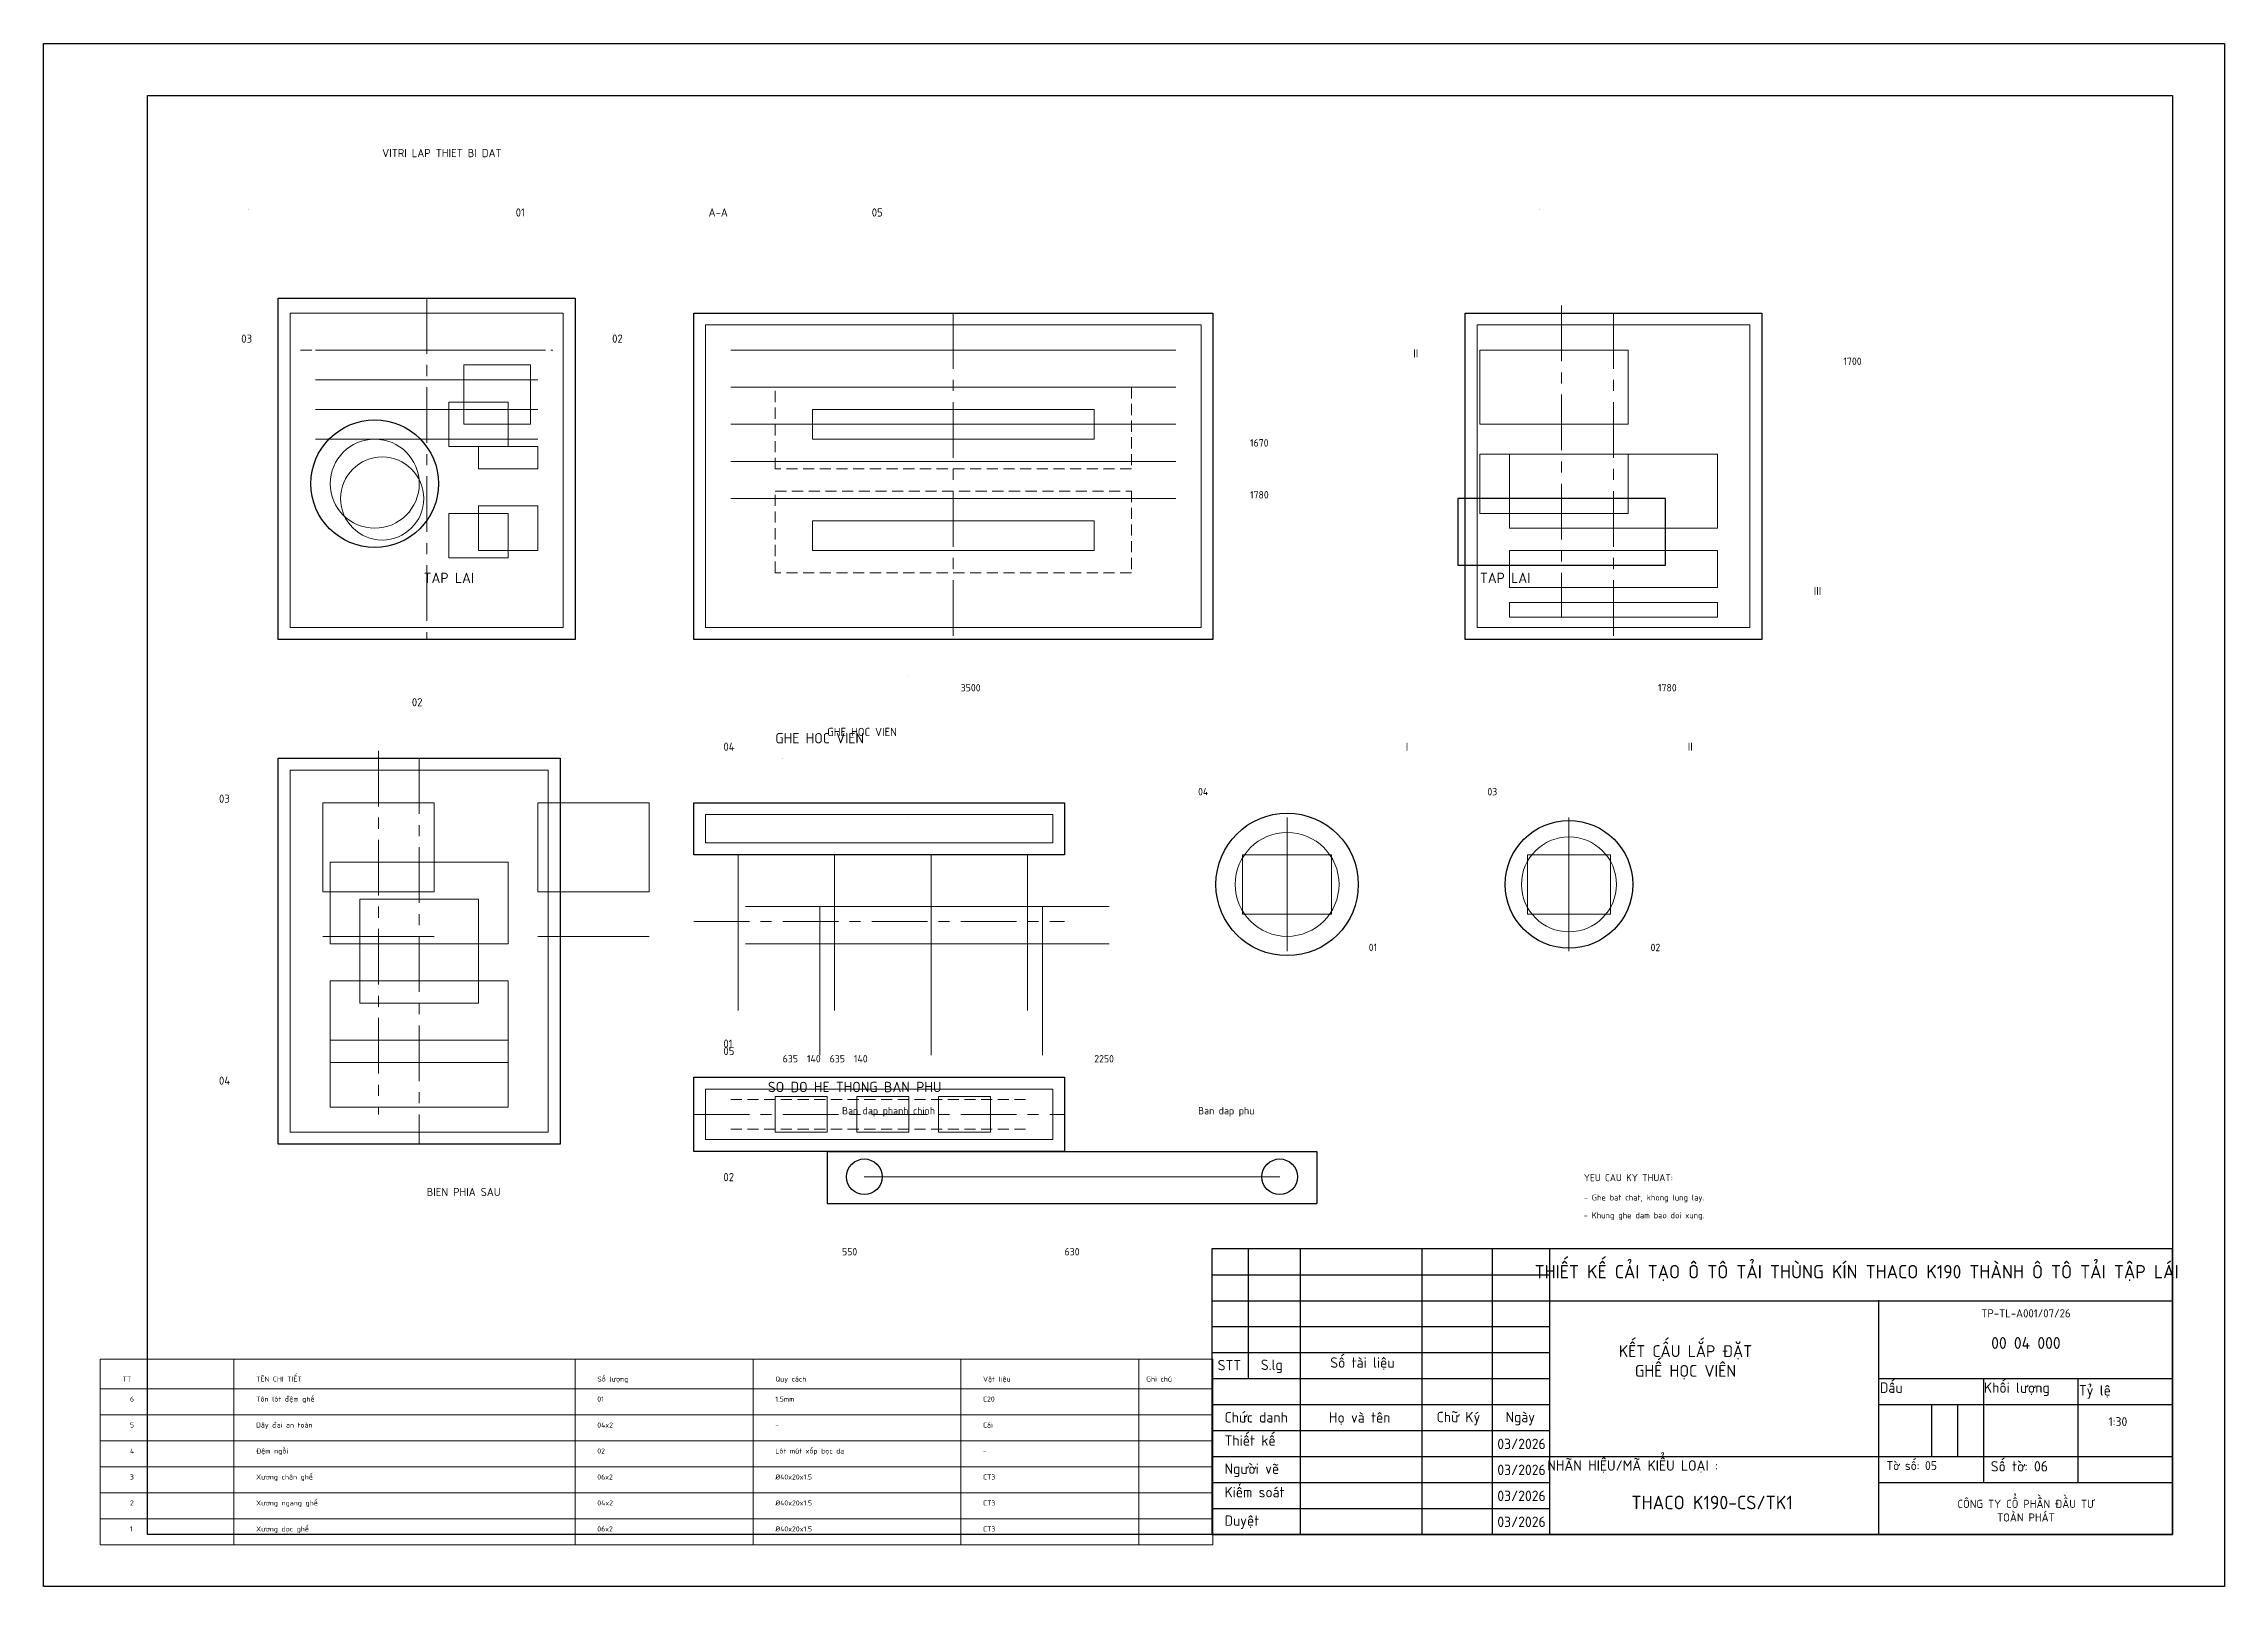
# Model space of a CAD drawing. Header units: inches. Extents: x -165182 to -150482, y -216185 to -150225.
# Drawn here: x -165182 to -150482, y -171580 to -161185 of the extents above; entities that cross this region are included whole.
import ezdxf
from ezdxf.enums import TextEntityAlignment as Align

# ---------------------------------------------------------------- set-up
doc = ezdxf.new("R2010")
doc.units = ezdxf.units.IN
doc.header["$LTSCALE"] = 100
doc.header["$MEASUREMENT"] = 0
doc.linetypes.add('CENTER', pattern=[2, 1.25, -0.25, 0.25, -0.25])
doc.linetypes.add('HIDDEN', pattern=[0.375, 0.25, -0.125])
for name, color, linetype, lineweight in [('Duong manh', 4, 'Continuous', 9), ('NET CHIINH 1', 7, 'Continuous', 25), ('NET DUT', 170, 'HIDDEN', 9), ('NET TRUC', 220, 'CENTER', 9), ('TEXT', 1, 'Continuous', 15)]:
    doc.layers.add(name, color=color, linetype=linetype, lineweight=lineweight)
doc.layers.add('Tpl_Bound', color=1, linetype='Continuous', plot=False)
doc.styles.add('dim text 3-5', font='', dxfattribs={"height": 3.5})
doc.styles.add('text 1-2', font='', dxfattribs={"height": 2})
doc.styles.get('dim text 3-5').set_extended_font_data('TCVN 7284')
doc.styles.get('text 1-2').set_extended_font_data('TCVN 7284')

msp = doc.modelspace()

# ---------------------------------------------------------------- texts
at = {"layer": 'NET CHIINH 1', "ltscale": 3, "style": 'dim text 3-5'}
for s, insert, char_height, width, attachment_point in [('TP-TL-A001/07/26', (-151820, -169740), 55, 1900, 5), ('KẾT CẤU LẮP ĐẶT\\PGHẾ HỌC VIÊN', (-154115, -170070), 80, 2400, 5), ('00 04 000', (-151820, -169940), 80, 1700, 5), ('1:30', (-151200, -170470), 60, 500, 5), ('Tờ số: 05', (-152760, -170736), 60, 850, 1), ('CÔNG TY CỔ PHẦN ĐẦU TƯ\\PTOÀN PHÁT', (-151820, -171070), 55, 1600, 5)]:
    msp.add_mtext(s, dxfattribs=dict(at, insert=insert, char_height=char_height, width=width, attachment_point=attachment_point))
at = {"layer": 'TEXT', "ltscale": 3}
for s, height, style, p in [('VITRI LAP THIET BI DAT', 55, 'text 1-2', (-162900, -161950)), ('01', 55, 'text 1-2', (-162000, -162350)), ('A-A', 55, 'text 1-2', (-160700, -162350)), ('05', 55, 'text 1-2', (-159600, -162350)), ('03', 55, 'text 1-2', (-163850, -163200)), ('02', 55, 'text 1-2', (-161350, -163200)), ('II', 55, 'text 1-2', (-155950, -163300)), ('1700', 50, 'text 1-2', (-153050, -163350)), ('1670', 50, 'text 1-2', (-157050, -163900)), ('1780', 50, 'text 1-2', (-157050, -164250)), ('TAP LAI', 70, 'dim text 3-5', (-162620, -164820)), ('TAP LAI', 70, 'dim text 3-5', (-155500, -164820)), ('III', 55, 'text 1-2', (-153250, -164900)), ('3500', 50, 'text 1-2', (-159000, -165550)), ('1780', 50, 'text 1-2', (-154300, -165550)), ('02', 55, 'text 1-2', (-162700, -165650)), ('GHE HOC VIEN', 55, 'text 1-2', (-159900, -165850)), ('04', 55, 'text 1-2', (-160600, -165950)), ('GHE HOC VIEN', 70, 'dim text 3-5', (-160250, -165900)), ('I', 55, 'text 1-2', (-156000, -165950)), ('II', 55, 'text 1-2', (-154100, -165950)), ('03', 55, 'text 1-2', (-164000, -166300)), ('04', 50, 'text 1-2', (-157400, -166250)), ('03', 50, 'text 1-2', (-155450, -166250)), ('01', 50, 'text 1-2', (-156250, -167300)), ('02', 50, 'text 1-2', (-154350, -167300)), ('01', 55, 'text 1-2', (-160600, -167950)), ('05', 55, 'text 1-2', (-160600, -168000)), ('635  140  635  140', 50, 'text 1-2', (-160200, -168050)), ('2250', 50, 'text 1-2', (-158100, -168050)), ('04', 55, 'text 1-2', (-164000, -168200)), ('SO DO HE THONG BAN PHU', 70, 'dim text 3-5', (-160300, -168250)), ('Ban dap phanh chinh', 50, 'text 1-2', (-159800, -168400)), ('Ban dap phu', 50, 'text 1-2', (-157400, -168400)), ('BIEN PHIA SAU', 55, 'text 1-2', (-162600, -168950)), ('02', 55, 'text 1-2', (-160600, -168850)), ('YEU CAU KY THUAT:', 48, 'text 1-2', (-154800, -168850)), ('- Ghe bat chat, khong lung lay.', 40, 'text 1-2', (-154800, -168980)), ('- Khung ghe dam bao doi xung.', 40, 'text 1-2', (-154800, -169100)), ('550', 50, 'text 1-2', (-159800, -169350)), ('630', 50, 'text 1-2', (-158300, -169350)), ('TT', 34, 'dim text 3-5', (-164650, -170200)), ('TÊN CHI TIẾT', 34, 'dim text 3-5', (-163750, -170200)), ('Số lượng', 34, 'dim text 3-5', (-161450, -170200)), ('Quy cách', 34, 'dim text 3-5', (-160250, -170200)), ('Vật liệu', 34, 'dim text 3-5', (-158850, -170200)), ('Ghi chú', 34, 'dim text 3-5', (-157750, -170200)), ('6', 34, 'dim text 3-5', (-164600, -170335)), ('Tôn lót đệm ghế', 34, 'dim text 3-5', (-163750, -170335)), ('01', 34, 'dim text 3-5', (-161450, -170335)), ('1.5mm', 34, 'dim text 3-5', (-160250, -170335)), ('C20', 34, 'dim text 3-5', (-158850, -170335)), ('5', 34, 'dim text 3-5', (-164600, -170510)), ('Dây đai an toàn', 34, 'dim text 3-5', (-163750, -170510)), ('04x2', 34, 'dim text 3-5', (-161450, -170510)), ('-', 34, 'dim text 3-5', (-160250, -170510)), ('Cái', 34, 'dim text 3-5', (-158850, -170510)), ('4', 34, 'dim text 3-5', (-164600, -170685)), ('Đệm ngồi', 34, 'dim text 3-5', (-163750, -170685)), ('02', 34, 'dim text 3-5', (-161450, -170685)), ('Lót mút xốp bọc da', 34, 'dim text 3-5', (-160250, -170685)), ('-', 34, 'dim text 3-5', (-158850, -170685)), ('3', 34, 'dim text 3-5', (-164600, -170860)), ('Xương chân ghế', 34, 'dim text 3-5', (-163750, -170860)), ('06x2', 34, 'dim text 3-5', (-161450, -170860)), ('Ø40x20x1.5', 34, 'dim text 3-5', (-160250, -170860)), ('CT3', 34, 'dim text 3-5', (-158850, -170860)), ('2', 34, 'dim text 3-5', (-164600, -171035)), ('Xương ngang ghế', 34, 'dim text 3-5', (-163750, -171035)), ('04x2', 34, 'dim text 3-5', (-161450, -171035)), ('Ø40x20x1.5', 34, 'dim text 3-5', (-160250, -171035)), ('CT3', 34, 'dim text 3-5', (-158850, -171035)), ('1', 34, 'dim text 3-5', (-164600, -171210)), ('Xương dọc ghế', 34, 'dim text 3-5', (-163750, -171210)), ('06x2', 34, 'dim text 3-5', (-161450, -171210)), ('Ø40x20x1.5', 34, 'dim text 3-5', (-160250, -171210)), ('CT3', 34, 'dim text 3-5', (-158850, -171210))]:
    msp.add_text(s, height=height, dxfattribs=dict(at, style=style)).set_placement(p)
at = {"layer": 'TEXT', "ltscale": 3, "style": 'dim text 3-5'}
for p in [(-163800, -162300), (-159500, -162300), (-155100, -162300), (-161450, -163700), (-159850, -163850), (-158800, -163850), (-157050, -163850), (-153750, -163850), (-158800, -164350), (-157050, -164350), (-162650, -165450), (-161450, -165450), (-159350, -165450), (-154000, -165400), (-160200, -166000), (-160450, -166400), (-160050, -166400), (-159350, -166400), (-158150, -166400), (-163500, -167700), (-160450, -167900), (-159700, -167900), (-158450, -167900), (-163500, -168250), (-160400, -168600), (-159900, -169000), (-158300, -169000)]:
    msp.add_text('0', height=3.5, rotation=55, dxfattribs=at).set_placement(p, align=Align.MIDDLE)

# ---------------------------------------------------------------- blocks, each defined once
blk = doc.blocks.new('khung_t_chuan_11_p5')
at = {"layer": 'NET CHIINH 1'}
for p, q in [((-150832, -202185), (-157307, -202185)), ((-157307, -202185), (-157307, -204110)), ((-157062, -202185), (-157062, -203060)), ((-156712, -202185), (-156712, -204110)), ((-155892, -202185), (-155892, -204110)), ((-155417, -202185), (-155417, -204110)), ((-155032, -202185), (-155032, -204110)), ((-150832, -204110), (-150832, -202185)), ((-157307, -202360), (-155032, -202360)), ((-157307, -202535), (-155032, -202535)), ((-155032, -202535), (-150832, -202535)), ((-152813, -202532), (-152813, -204110)), ((-157307, -202710), (-155032, -202710)), ((-157307, -202885), (-155032, -202885)), ((-157307, -203060), (-155032, -203060)), ((-152813, -203060), (-150832, -203060)), ((-152106, -203060), (-152106, -203760)), ((-151469, -203060), (-151469, -203760)), ((-157307, -203235), (-155032, -203235)), ((-152813, -203235), (-150832, -203235)), ((-152456, -203235), (-152456, -203585)), ((-152281, -203235), (-152281, -203585)), ((-157307, -203410), (-155032, -203410)), ((-157307, -203585), (-155032, -203585)), ((-155032, -203585), (-150832, -203585)), ((-157307, -203760), (-155032, -203760)), ((-152813, -203760), (-150832, -203760)), ((-157307, -203935), (-155032, -203935)), ((-157307, -204110), (-150832, -204110))]:
    blk.add_line(p, q, dxfattribs=at)
blk.add_lwpolyline([(-164482, -204110), (-164482, -194415), (-150832, -194415), (-150832, -204110)], close=True, dxfattribs=at)
at = {"layer": 'Tpl_Bound', "color": 0}
blk.add_lwpolyline([(-165182, -204460), (-165182, -194065), (-150482, -194065), (-150482, -204460)], close=True, dxfattribs=at)
at = {"layer": 'NET CHIINH 1', "style": 'text 1-2'}
for s, width, heights, insert, char_height, attachment_point in [('{\\fTCVN 7284|b1|i0|c0|p34;THIẾT KẾ CẢI TẠO Ô TÔ TẢI THÙNG KÍN THACO K190 THÀNH Ô TÔ TẢI TẬP LÁI}', 4183.35, [0], (-152961, -202349), 90, 5), ('STT', 77.21, [0], (-157268, -202934), 70, 1), ('S.lg', 478.47, [0], (-156977, -202932), 70, 1), ('Số tài liệu', 636.91, [0], (-156509, -202917), 70, 1), ('\\pi8.10076;Dấu', 707, [0], (-152813, -203086), 70, 1), ('\\pi3;Khối lượng', 637, [0], (-152106, -203086), 70, 1), ('\\pi6.15306;Tỷ lệ', 637.21, [0], (-151469, -203104), 70, 1), ('Chức danh', 478.47, [0], (-157222, -203286), 70, 1), ('Họ và tên', 478.47, [0], (-156518, -203287), 70, 1), ('Chữ Ký', 428.37, [0], (-155792, -203284), 70, 1), ('Ngày', 77.21, [0], (-155328, -203284), 70, 1), ('Thiết kế', 478.47, [0], (-157222, -203442), 70, 1), ('03/2026', 104.26, [0], (-155383, -203465), 70, 1), ('{\\fTCVN 7284|b1|i0|c0|p34;NHÃN HIỆU/MÃ KIỂU LOẠI :}', 1187.84, [0], (-154470, -203653), 70, 5), ('\\pxi7.97143E-005;Số tờ: {\\fTCVN 7284|b1|i0|c0|p34;06}', 637, [0], (-152057, -203616), 70, 1), ('Người vẽ', 478.47, [0], (-157222, -203632), 70, 1), ('03/2026', 104.26, [0], (-155383, -203640), 70, 1), ('Kiểm soát', 478.47, [0], (-157222, -203790), 70, 1), ('03/2026', 104.26, [0], (-155383, -203815), 70, 1), ('{\\fTCVN 7284|b1|i0|c0|p34;THACO K190-CS/TK1}', 2588.93, [39.8], (-153935, -203895), 91, 5), ('Duyệt', 478.47, [0], (-157222, -203982), 70, 1), ('03/2026', 104.26, [0], (-155383, -203990), 70, 1)]:
    blk.add_mtext_dynamic_manual_height_columns(s, width=width, gutter_width=350, heights=heights, dxfattribs=dict(at, insert=insert, char_height=char_height, attachment_point=attachment_point))

# ---------------------------------------------------------------- linework, layer by layer
at = {"layer": 'Duong manh', "ltscale": 3}
for p, q in [((-163520, -163000), (-161680, -163000)), ((-163520, -165120), (-163520, -163000)), ((-161680, -163000), (-161680, -165120)), ((-160720, -163080), (-157380, -163080)), ((-160720, -165120), (-160720, -163080)), ((-157380, -163080), (-157380, -165120)), ((-155520, -163080), (-153680, -163080)), ((-155520, -165120), (-155520, -163080)), ((-153680, -163080), (-153680, -165120)), ((-163350, -163250), (-161850, -163250)), ((-160550, -163250), (-157550, -163250)), ((-154500, -163250), (-155500, -163250)), ((-155500, -163250), (-155500, -163750)), ((-154500, -163750), (-154500, -163250)), ((-163350, -163450), (-161850, -163450)), ((-161900, -163350), (-162350, -163350)), ((-162350, -163350), (-162350, -163750)), ((-161900, -163750), (-161900, -163350)), ((-162050, -163600), (-162450, -163600)), ((-162450, -163600), (-162450, -163900)), ((-162050, -163900), (-162050, -163600)), ((-160550, -163500), (-157550, -163500)), ((-163350, -163650), (-161850, -163650)), ((-162350, -163750), (-161900, -163750)), ((-160550, -163750), (-157550, -163750)), ((-158100, -163650), (-160000, -163650)), ((-160000, -163650), (-160000, -163850)), ((-158100, -163850), (-158100, -163650)), ((-155500, -163750), (-154500, -163750)), ((-163350, -163850), (-161850, -163850)), ((-162450, -163900), (-162050, -163900)), ((-161850, -163900), (-162250, -163900)), ((-162250, -163900), (-162250, -164050)), ((-161850, -164050), (-161850, -163900)), ((-160000, -163850), (-158100, -163850)), ((-162250, -164050), (-161850, -164050)), ((-160550, -164000), (-157550, -164000)), ((-154500, -163950), (-155500, -163950)), ((-155500, -163950), (-155500, -164350)), ((-153900, -163950), (-155300, -163950)), ((-155300, -163950), (-155300, -164450)), ((-154500, -164350), (-154500, -163950)), ((-153900, -164450), (-153900, -163950)), ((-161850, -164300), (-162250, -164300)), ((-162250, -164300), (-162250, -164600)), ((-161850, -164600), (-161850, -164300)), ((-160550, -164250), (-157550, -164250)), ((-162050, -164350), (-162450, -164350)), ((-162450, -164350), (-162450, -164650)), ((-162050, -164650), (-162050, -164350)), ((-158100, -164400), (-160000, -164400)), ((-160000, -164400), (-160000, -164600)), ((-158100, -164600), (-158100, -164400)), ((-155500, -164350), (-154500, -164350)), ((-155300, -164450), (-153900, -164450)), ((-162250, -164600), (-161850, -164600)), ((-160000, -164600), (-158100, -164600)), ((-153900, -164600), (-155300, -164600)), ((-155300, -164600), (-155300, -164850)), ((-153900, -164850), (-153900, -164600)), ((-162450, -164650), (-162050, -164650)), ((-155300, -164850), (-153900, -164850)), ((-155300, -164950), (-153900, -164950)), ((-155300, -165050), (-155300, -164950)), ((-153900, -165050), (-155300, -165050)), ((-153900, -164950), (-153900, -165050)), ((-161680, -165120), (-163520, -165120)), ((-157380, -165120), (-160720, -165120)), ((-153680, -165120), (-155520, -165120)), ((-163520, -166080), (-161780, -166080)), ((-163520, -168520), (-163520, -166080)), ((-161780, -166080), (-161780, -168520)), ((-162550, -166300), (-163300, -166300)), ((-163300, -166300), (-163300, -166900)), ((-162550, -166900), (-162550, -166300)), ((-161100, -166300), (-161850, -166300)), ((-161850, -166300), (-161850, -166900)), ((-161100, -166900), (-161100, -166300)), ((-160720, -166380), (-158380, -166380)), ((-160720, -166570), (-160720, -166380)), ((-158380, -166380), (-158380, -166570)), ((-156800, -167300), (-156800, -166400)), ((-154900, -167300), (-154900, -166400)), ((-158380, -166570), (-160720, -166570)), ((-160500, -166650), (-160500, -167700)), ((-159850, -166650), (-159850, -167700)), ((-159200, -166650), (-159200, -167700)), ((-158550, -166650), (-158550, -167700)), ((-156500, -166650), (-157100, -166650)), ((-157100, -166650), (-157100, -167050)), ((-156500, -167050), (-156500, -166650)), ((-154620, -166650), (-155180, -166650)), ((-155180, -166650), (-155180, -167050)), ((-154620, -167050), (-154620, -166650)), ((-162050, -166700), (-163250, -166700)), ((-163250, -166700), (-163250, -167250)), ((-162050, -167250), (-162050, -166700)), ((-163300, -166900), (-162550, -166900)), ((-163050, -166950), (-162250, -166950)), ((-163050, -167650), (-163050, -166950)), ((-162250, -166950), (-162250, -167650)), ((-161850, -166900), (-161100, -166900)), ((-160450, -167000), (-158000, -167000)), ((-159950, -167000), (-159950, -168000)), ((-159200, -167000), (-159200, -168000)), ((-158450, -167000), (-158450, -168000)), ((-157100, -167050), (-156500, -167050)), ((-155180, -167050), (-154620, -167050)), ((-163300, -167200), (-162550, -167200)), ((-163250, -167250), (-162050, -167250)), ((-161850, -167200), (-161100, -167200)), ((-160450, -167250), (-158000, -167250)), ((-162050, -167500), (-163250, -167500)), ((-163250, -167500), (-163250, -168050)), ((-162050, -168050), (-162050, -167500)), ((-162250, -167650), (-163050, -167650)), ((-162050, -167900), (-163250, -167900)), ((-163250, -167900), (-163250, -168350)), ((-162050, -168350), (-162050, -167900)), ((-163250, -168050), (-162050, -168050)), ((-160720, -168230), (-158380, -168230)), ((-160720, -168570), (-160720, -168230)), ((-159900, -168280), (-160250, -168280)), ((-160250, -168280), (-160250, -168520)), ((-159900, -168520), (-159900, -168280)), ((-159350, -168280), (-159700, -168280)), ((-159700, -168280), (-159700, -168520)), ((-159350, -168520), (-159350, -168280)), ((-158800, -168280), (-159150, -168280)), ((-159150, -168280), (-159150, -168520)), ((-158800, -168520), (-158800, -168280)), ((-158380, -168230), (-158380, -168570)), ((-163250, -168350), (-162050, -168350)), ((-161780, -168520), (-163520, -168520)), ((-158380, -168570), (-160720, -168570)), ((-160250, -168520), (-159900, -168520)), ((-159700, -168520), (-159350, -168520)), ((-159150, -168520), (-158800, -168520)), ((-159650, -168820), (-156850, -168820)), ((-164800, -170050), (-157800, -170050)), ((-164800, -171300), (-164800, -170050)), ((-163900, -171300), (-163900, -170050)), ((-161600, -171300), (-161600, -170050)), ((-160400, -171300), (-160400, -170050)), ((-159000, -171300), (-159000, -170050)), ((-157800, -171300), (-157800, -170050)), ((-157800, -170050), (-157300, -170050)), ((-157300, -171300), (-157300, -170050)), ((-164800, -170250), (-157800, -170250)), ((-157800, -170250), (-157300, -170250)), ((-164800, -170425), (-157800, -170425)), ((-157800, -170425), (-157300, -170425)), ((-164800, -170600), (-157800, -170600)), ((-157800, -170600), (-157300, -170600)), ((-164800, -170775), (-157800, -170775)), ((-157800, -170775), (-157300, -170775)), ((-164800, -170950), (-157800, -170950)), ((-157800, -170950), (-157300, -170950)), ((-164800, -171125), (-157800, -171125)), ((-157800, -171125), (-157300, -171125)), ((-164800, -171300), (-157800, -171300)), ((-157800, -171300), (-157300, -171300))]:
    msp.add_line(p, q, dxfattribs=at)
for centre, radius in [((-162950, -164150), 300), ((-162900, -164250), 280), ((-156800, -166850), 350), ((-154900, -166850), 320)]:
    msp.add_circle(centre, radius, dxfattribs=at)
at = {"layer": 'NET CHIINH 1', "ltscale": 3}
for p, q in [((-163600, -162900), (-161600, -162900)), ((-163600, -165200), (-163600, -162900)), ((-161600, -162900), (-161600, -165200)), ((-160800, -163000), (-157300, -163000)), ((-160800, -165200), (-160800, -163000)), ((-157300, -163000), (-157300, -165200)), ((-155600, -163000), (-153600, -163000)), ((-155600, -165200), (-155600, -163000)), ((-153600, -163000), (-153600, -165200)), ((-154250, -164250), (-155650, -164250)), ((-155650, -164250), (-155650, -164700)), ((-154250, -164700), (-154250, -164250)), ((-155650, -164700), (-154250, -164700)), ((-161600, -165200), (-163600, -165200)), ((-157300, -165200), (-160800, -165200)), ((-153600, -165200), (-155600, -165200)), ((-163600, -166000), (-161700, -166000)), ((-163600, -168600), (-163600, -166000)), ((-161700, -166000), (-161700, -168600)), ((-160800, -166300), (-158300, -166300)), ((-160800, -166650), (-160800, -166300)), ((-158300, -166300), (-158300, -166650)), ((-158300, -166650), (-160800, -166650)), ((-160800, -168150), (-158300, -168150)), ((-160800, -168650), (-160800, -168150)), ((-158300, -168150), (-158300, -168650)), ((-161700, -168600), (-163600, -168600)), ((-158300, -168650), (-160800, -168650)), ((-159900, -168650), (-156600, -168650)), ((-159900, -168650), (-159900, -169000)), ((-156600, -168650), (-156600, -169000)), ((-159900, -169000), (-156600, -169000))]:
    msp.add_line(p, q, dxfattribs=at)
for centre, radius in [((-162950, -164150), 430), ((-156800, -166850), 480), ((-154900, -166850), 430), ((-159650, -168820), 120), ((-156850, -168820), 120)]:
    msp.add_circle(centre, radius, dxfattribs=at)
at = {"layer": 'NET DUT', "ltscale": 3}
for p, q in [((-163450, -163250), (-161750, -163250)), ((-160250, -163500), (-157850, -163500)), ((-160250, -164050), (-160250, -163500)), ((-157850, -163500), (-157850, -164050)), ((-157850, -164050), (-160250, -164050)), ((-160250, -164200), (-157850, -164200)), ((-160250, -164750), (-160250, -164200)), ((-157850, -164200), (-157850, -164750)), ((-157850, -164750), (-160250, -164750)), ((-160550, -168300), (-158550, -168300)), ((-160550, -168500), (-158550, -168500))]:
    msp.add_line(p, q, dxfattribs=at)
at = {"layer": 'NET TRUC', "ltscale": 3}
for p, q in [((-162600, -162900), (-162600, -165200)), ((-159050, -163000), (-159050, -165200)), ((-154950, -162950), (-154950, -165050)), ((-154600, -163000), (-154600, -165200)), ((-162925, -165950), (-162925, -168400)), ((-162650, -166000), (-162650, -168600)), ((-160800, -167100), (-158300, -167100)), ((-160800, -168400), (-158300, -168400))]:
    msp.add_line(p, q, dxfattribs=at)

# ---------------------------------------------------------------- block references
at = {"layer": 'NET CHIINH 1', "ltscale": 3}
msp.add_blockref('khung_t_chuan_11_p5', (0, 32880), dxfattribs=at)

msp.set_redraw_order([(e.dxf.handle, doc.entitydb.next_handle()) for e in msp.query("TEXT MTEXT ATTDEF DIMENSION ARC_DIMENSION")])  # texts and dimensions are drawn at this point

doc.saveas('drawing.dxf')
